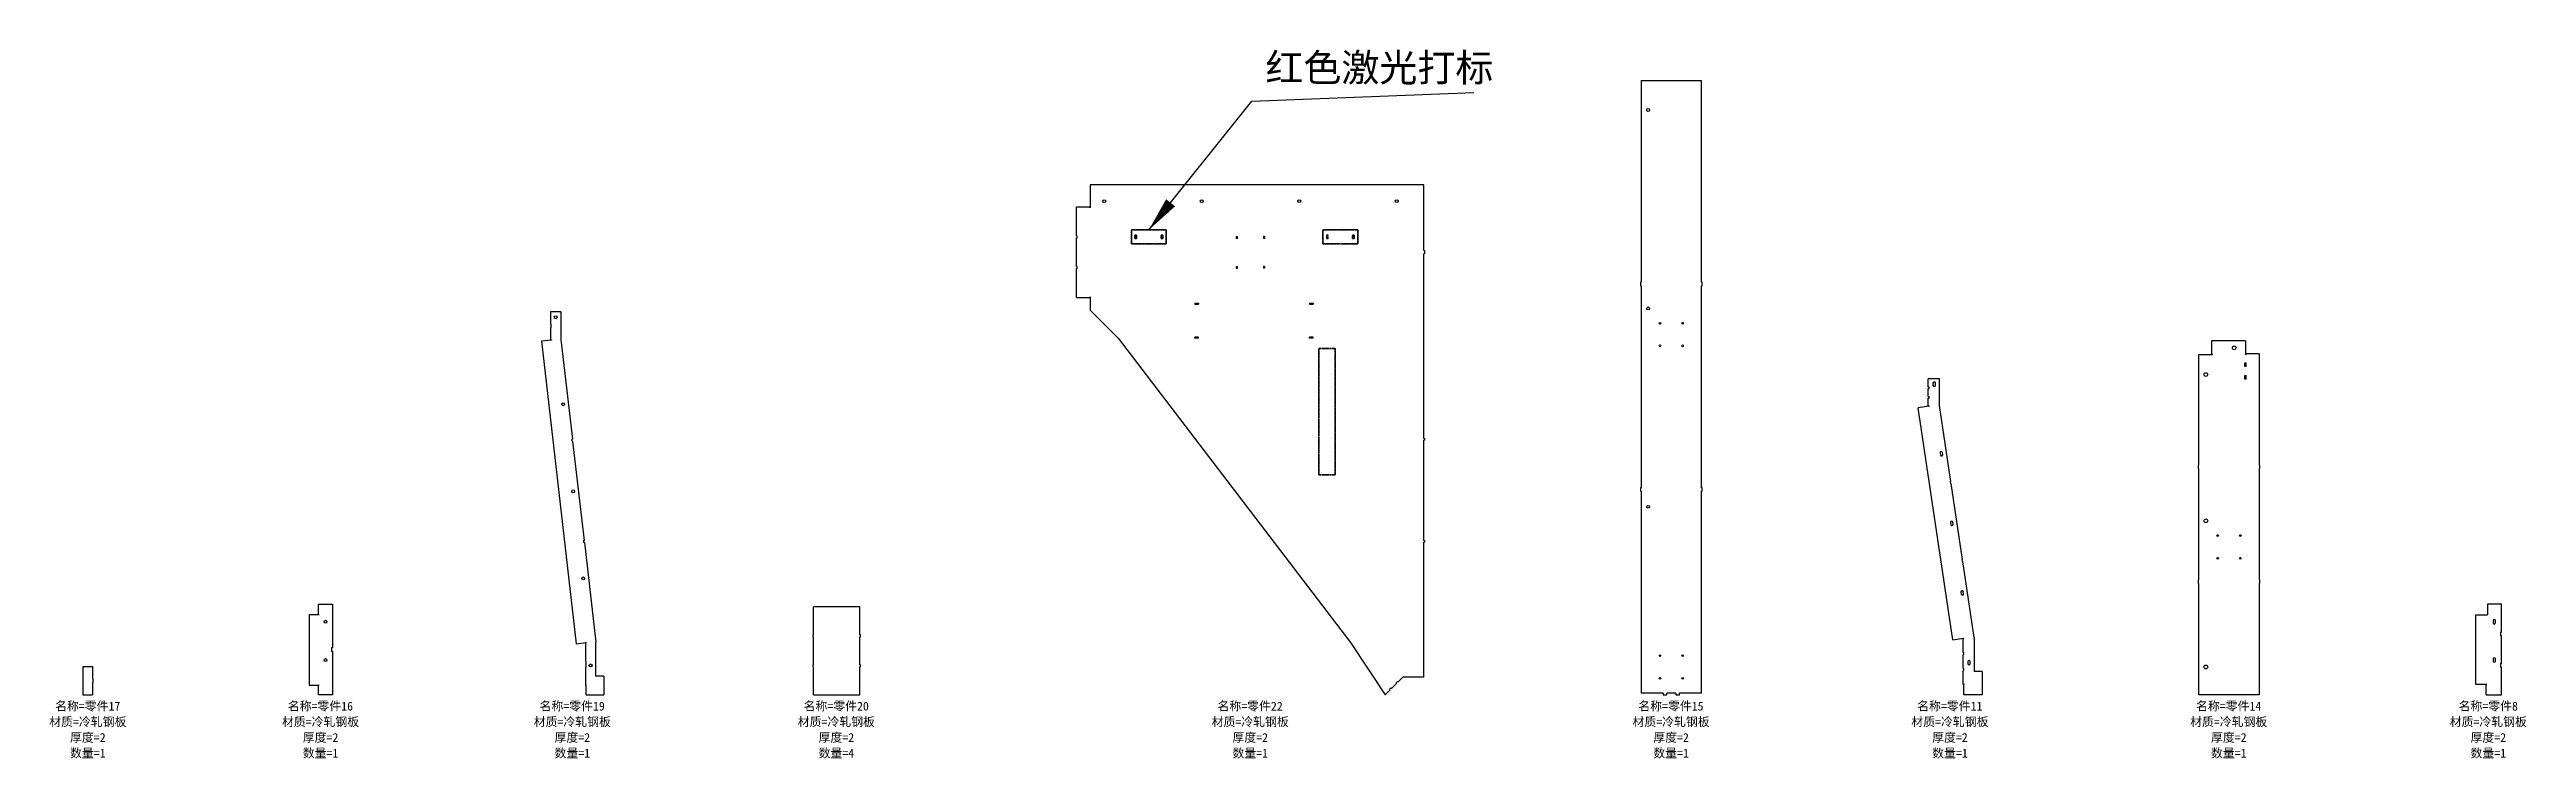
# Model space of a CAD drawing. Header units: millimetres. Extents: x 57468 to 70530, y -35714 to -23382.
# Drawn here: x 58811 to 65925, y -35714 to -33678 of the extents above; entities that cross this region are included whole.
import ezdxf

# ---------------------------------------------------------------- set-up
doc = ezdxf.new("R2010")
doc.units = ezdxf.units.MM
doc.linetypes.add('CENTER', pattern=[10.16, 6.35, -1.27, 1.27, -1.27])
doc.layers.add('零件信息', color=131, linetype='Continuous')
doc.styles.add('SLDTEXTSTYLE0', font='Gothic.ttf')
doc.styles.add('SLDTEXTSTYLE1', font='', dxfattribs={"bigfont": 'bigfont'})
doc.styles.get("Standard").update_dxf_attribs({"font": ''})
doc.styles.get('SLDTEXTSTYLE1').set_extended_font_data('宋体')
doc.styles.get('Standard').set_extended_font_data('宋体')
doc.dimstyles.new('ISO-25', dxfattribs={"dimtxt": 2.5, "dimasz": 2.5, "dimexe": 1.25, "dimexo": 0.625, "dimtad": 1, "dimtxsty": 'SLDTEXTSTYLE0', "dimcen": 2.5, "dimadec": 0, "dimazin": 0, "dimtfac": 1, "dimtmove": 0, "dimatfit": 3, "dimfxl": 1, "dimarcsym": 0})

msp = doc.modelspace()

# ---------------------------------------------------------------- texts
at = {"color": 6, "insert": (62303.2, -33689.9), "char_height": 80, "attachment_point": 1}
msp.add_mtext_dynamic_manual_height_columns('红色激光打标', width=1159.456, gutter_width=125, heights=[0], dxfattribs=at)
at = {"layer": '零件信息', "char_height": 25, "attachment_point": 2, "style": 'SLDTEXTSTYLE1'}
for s, insert in [('名称=零件17', (58921.1, -35551.7)), ('名称=零件16', (59589.4, -35551.7)), ('名称=零件19', (60312.4, -35551.7)), ('名称=零件20', (61070.7, -35551.7)), ('名称=零件22', (62259.3, -35551.7)), ('名称=零件15', (63467.9, -35551.7)), ('名称=零件11', (64268.6, -35551.7)), ('名称=零件14', (65069.4, -35551.7)), ('名称=零件8', (65815, -35551.7)), ('材质=冷轧钢板', (58921.4, -35596.7)), ('材质=冷轧钢板', (59589.7, -35596.7)), ('材质=冷轧钢板', (60312.7, -35596.7)), ('材质=冷轧钢板', (61071, -35596.7)), ('材质=冷轧钢板', (62259.6, -35596.7)), ('材质=冷轧钢板', (63468.2, -35596.7)), ('材质=冷轧钢板', (64268.9, -35596.7)), ('材质=冷轧钢板', (65069.6, -35596.7)), ('材质=冷轧钢板', (65815.1, -35596.7)), ('厚度=2', (58921.5, -35641.7)), ('数量=1', (58921.5, -35686.7)), ('厚度=2', (59589.8, -35641.7)), ('数量=1', (59589.8, -35686.7)), ('厚度=2', (60312.8, -35641.7)), ('数量=1', (60312.8, -35686.7)), ('厚度=2', (61071.1, -35641.7)), ('数量=4', (61071.1, -35686.7)), ('厚度=2', (62259.7, -35641.7)), ('数量=1', (62259.7, -35686.7)), ('厚度=2', (63468.3, -35641.7)), ('数量=1', (63468.3, -35686.7)), ('厚度=2', (64269.1, -35641.7)), ('数量=1', (64269.1, -35686.7)), ('厚度=2', (65069.8, -35641.7)), ('数量=1', (65069.8, -35686.7)), ('厚度=2', (65815.2, -35641.7)), ('数量=1', (65815.2, -35686.7))]:
    msp.add_mtext(s, dxfattribs=dict(at, insert=insert))

# ---------------------------------------------------------------- linework, layer by layer
at = {"color": 7, "linetype": 'Continuous', "lineweight": 25}
for p, q in [((63382.4, -33766.7), (63555.6, -33766.7)), ((63382.4, -33766.7), (63382.4, -34346.7)), ((63555.6, -34346.7), (63555.6, -33766.7)), ((61800.4, -34067), (61800.4, -34132.5)), ((62758.4, -34067), (61800.4, -34067)), ((62758.4, -34255.2), (62758.4, -34067)), ((61760.4, -34213.3), (61760.4, -34130.2)), ((61760.4, -34130.2), (61800.2, -34130.2)), ((61760.5, -34132.3), (61760.5, -34132.3)), ((61762.5, -34130.3), (61762.5, -34130.3)), ((61800.1, -34132.2), (61800.1, -34132.2)), ((61800.2, -34132.5), (61800.2, -34130.2)), ((61800.4, -34132.5), (61800.2, -34132.5)), ((61760.4, -34213.3), (61762.6, -34213.3)), ((61762.4, -34213.2), (61762.4, -34213.2)), ((61762.6, -34218.7), (61762.6, -34213.3)), ((62220.4, -34214.9), (62220.4, -34214.9)), ((62222.4, -34214.9), (62222.4, -34214.9)), ((62298.4, -34214.9), (62298.4, -34214.9)), ((62300.4, -34214.9), (62300.4, -34214.9)), ((61760.4, -34301.7), (61760.4, -34218.7)), ((61760.4, -34218.7), (61762.6, -34218.7)), ((61762.4, -34218.8), (61762.4, -34218.8)), ((62220.2, -34215), (62222.6, -34215)), ((62220.2, -34220.4), (62220.2, -34215)), ((62222.6, -34220.4), (62220.2, -34220.4)), ((62220.4, -34220.5), (62220.4, -34220.5)), ((62222.4, -34220.5), (62222.4, -34220.5)), ((62222.6, -34220.4), (62222.6, -34215)), ((62300.6, -34215), (62298.2, -34215)), ((62298.2, -34215), (62298.2, -34220.4)), ((62300.6, -34220.4), (62298.2, -34220.4)), ((62298.4, -34220.5), (62298.4, -34220.5)), ((62300.4, -34220.5), (62300.4, -34220.5)), ((62300.6, -34215), (62300.6, -34220.4)), ((62758.4, -34255.2), (62760.4, -34255.2)), ((62760.4, -34265.2), (62758.4, -34265.2)), ((62758.4, -34795.1), (62758.4, -34265.2)), ((62760.4, -34255.2), (62760.4, -34265.2)), ((61760.4, -34301.7), (61762.6, -34301.7)), ((61760.4, -34390.2), (61760.4, -34307.1)), ((61760.4, -34307.1), (61762.6, -34307.1)), ((61762.4, -34301.6), (61762.4, -34301.6)), ((61762.4, -34307.2), (61762.4, -34307.2)), ((61762.6, -34307.1), (61762.6, -34301.7)), ((62220.2, -34301), (62222.6, -34301)), ((62220.2, -34306.4), (62220.2, -34301)), ((62220.2, -34306.4), (62222.6, -34306.4)), ((62222.6, -34306.4), (62222.6, -34301)), ((62300.6, -34301), (62298.2, -34301)), ((62298.2, -34301), (62298.2, -34306.4)), ((62300.6, -34306.4), (62298.2, -34306.4)), ((62300.6, -34301), (62300.6, -34306.4)), ((63382.4, -34346.7), (63380.4, -34346.7)), ((63380.4, -34346.7), (63380.4, -34356.7)), ((63380.4, -34356.7), (63382.4, -34356.7)), ((63382.4, -34356.7), (63382.4, -34936.7)), ((63557.6, -34346.7), (63555.6, -34346.7)), ((63555.6, -34356.7), (63557.6, -34356.7)), ((63555.6, -34936.7), (63555.6, -34356.7)), ((63557.6, -34356.7), (63557.6, -34346.7)), ((61760.4, -34390.2), (61800.2, -34390.2)), ((61800.2, -34387.9), (61800.4, -34387.9)), ((61800.2, -34390.2), (61800.2, -34387.9)), ((61800.4, -34387.9), (61800.4, -34426.8)), ((61880.4, -34506.8), (61800.4, -34426.8)), ((62100.2, -34406.6), (62100.2, -34409)), ((62100.2, -34406.6), (62110.6, -34406.6)), ((62100.2, -34409), (62110.6, -34409)), ((62110.6, -34406.6), (62110.6, -34409)), ((62430.2, -34406.6), (62430.2, -34409)), ((62430.2, -34406.6), (62440.6, -34406.6)), ((62430.2, -34409), (62440.6, -34409)), ((62440.6, -34406.6), (62440.6, -34409)), ((60250.2, -34431.1), (60250.2, -34466.7)), ((60280.2, -34431.1), (60250.2, -34431.1)), ((60252.4, -34466.7), (60250.2, -34466.7)), ((60250.2, -34477.1), (60250.2, -34512.4)), ((60250.2, -34477.1), (60252.4, -34477.1)), ((60252.4, -34477.1), (60252.4, -34466.7)), ((60280.2, -34431.1), (60280.2, -34511.1)), ((60252.2, -34512.7), (60223.8, -34515.9)), ((60223.8, -34515.9), (60323.8, -35384.8)), ((60250.2, -34512.4), (60252.7, -34512.2)), ((60252.7, -34512.6), (60252.2, -34512.7)), ((60252.7, -34512.2), (60252.7, -34512.6)), ((60280.2, -34511.1), (60313.1, -34797.2)), ((61880.6, -34506.9), (61880.4, -34506.8)), ((61880.6, -34506.9), (62547.4, -35381.3)), ((62110.6, -34504.6), (62100.2, -34504.6)), ((62100.2, -34507.1), (62100.2, -34504.6)), ((62100.4, -34507.1), (62100.2, -34507.1)), ((62100.4, -34506.9), (62100.4, -34507.1)), ((62110.4, -34506.9), (62100.4, -34506.9)), ((62110.4, -34507.1), (62110.4, -34506.9)), ((62110.6, -34507.1), (62110.4, -34507.1)), ((62110.6, -34507.1), (62110.6, -34504.6)), ((62440.6, -34504.6), (62430.2, -34504.6)), ((62430.2, -34507.1), (62430.2, -34504.6)), ((62430.4, -34507.1), (62430.2, -34507.1)), ((62430.4, -34506.9), (62430.4, -34507.1)), ((62440.4, -34506.9), (62430.4, -34506.9)), ((62440.4, -34507.1), (62440.4, -34506.9)), ((62440.6, -34507.1), (62440.4, -34507.1)), ((62440.6, -34507.1), (62440.6, -34504.6)), ((64983.9, -34871.7), (64983.9, -34554)), ((64983.9, -34554), (65022.8, -34554)), ((65020.5, -34515.1), (65020.5, -34552.8)), ((65118.2, -34515.1), (65020.5, -34515.1)), ((65022.8, -34552.8), (65020.5, -34552.8)), ((65022.8, -34554), (65022.8, -34552.8)), ((65118.2, -34515.1), (65118.2, -34554)), ((65118.2, -34554), (65119.4, -34554)), ((65119.4, -34554), (65119.4, -34551.7)), ((65157.1, -34551.7), (65119.4, -34551.7)), ((65157.1, -34551.7), (65157.1, -34871.7)), ((64206.9, -34646.7), (64206.9, -34624.1)), ((64238.9, -34624.1), (64206.9, -34624.1)), ((64220.4, -34636.1), (64220.4, -34642.1)), ((64227.4, -34642.1), (64227.4, -34636.1)), ((64238.9, -34700.1), (64238.9, -34624.1)), ((65115.5, -34578.1), (65119.3, -34578.1)), ((65115.5, -34588.5), (65115.5, -34578.1)), ((65119.3, -34588.5), (65115.5, -34588.5)), ((65115.5, -34614.8), (65119.3, -34614.8)), ((65115.5, -34625.2), (65115.5, -34614.8)), ((65119.3, -34625.2), (65115.5, -34625.2)), ((65119.3, -34588.5), (65119.3, -34578.1)), ((65119.3, -34625.2), (65119.3, -34614.8)), ((64208.9, -34702.3), (64177.6, -34707)), ((64277.6, -35373.8), (64177.6, -34707)), ((64206.9, -34646.7), (64209.1, -34646.7)), ((64206.9, -34674.5), (64206.9, -34652.1)), ((64206.9, -34652.1), (64209.1, -34652.1)), ((64206.9, -34674.5), (64209.1, -34674.5)), ((64206.9, -34702), (64206.9, -34679.9)), ((64206.9, -34679.9), (64209.1, -34679.9)), ((64209.3, -34701.9), (64206.9, -34702)), ((64208.9, -34702.3), (64209.4, -34702.3)), ((64209.1, -34652.1), (64209.1, -34646.7)), ((64209.1, -34679.9), (64209.1, -34674.5)), ((64209.4, -34702.3), (64209.3, -34701.9)), ((64271.7, -34918.9), (64238.9, -34700.1)), ((60313.1, -34797.2), (60310.9, -34797.5)), ((60310.9, -34797.5), (60311.6, -34802.8)), ((60313.7, -34802.6), (60311.6, -34802.8)), ((60313.7, -34802.6), (60346.6, -35088.5)), ((62758.4, -34795.1), (62760.4, -34795.1)), ((62760.4, -34800.1), (62758.4, -34800.1)), ((62758.4, -35088.3), (62758.4, -34800.1)), ((62760.4, -34795.1), (62760.4, -34800.1)), ((64240.6, -34836.6), (64241.5, -34842.5)), ((64248.4, -34841.5), (64247.5, -34835.6)), ((64271.7, -34918.9), (64269.5, -34919.2)), ((64269.5, -34919.2), (64270.3, -34924.6)), ((64272.5, -34924.2), (64270.3, -34924.6)), ((64305.2, -35142.9), (64272.5, -34924.2)), ((64981.9, -34871.7), (64981.9, -34881.7)), ((64983.9, -34871.7), (64981.9, -34871.7)), ((64981.9, -34881.7), (64983.9, -34881.7)), ((64983.9, -35201.7), (64983.9, -34881.7)), ((65159.1, -34871.7), (65157.1, -34871.7)), ((65157.1, -34881.7), (65159.1, -34881.7)), ((65157.1, -34881.7), (65157.1, -35201.7)), ((65159.1, -34881.7), (65159.1, -34871.7)), ((63380.4, -34936.7), (63380.4, -34946.7)), ((63382.4, -34936.7), (63380.4, -34936.7)), ((63380.4, -34946.7), (63382.4, -34946.7)), ((63382.4, -34946.7), (63382.4, -35526.7)), ((63557.6, -34936.7), (63555.6, -34936.7)), ((63555.6, -34946.7), (63557.6, -34946.7)), ((63555.6, -35526.7), (63555.6, -34946.7)), ((63557.6, -34946.7), (63557.6, -34936.7)), ((64270.6, -35036.6), (64271.5, -35042.5)), ((64278.4, -35041.5), (64277.5, -35035.6)), ((60346.6, -35088.5), (60344.5, -35088.8)), ((60344.5, -35088.8), (60345.1, -35094.2)), ((60347.3, -35093.9), (60345.1, -35094.2)), ((60347.3, -35093.9), (60380.2, -35380.1)), ((62758.4, -35088.3), (62760.4, -35088.3)), ((62760.4, -35093.3), (62758.4, -35093.3)), ((62758.4, -35481.4), (62758.4, -35093.3)), ((62760.4, -35088.3), (62760.4, -35093.3)), ((64305.2, -35142.9), (64303.1, -35143.2)), ((64303.1, -35143.2), (64303.9, -35148.5)), ((64306, -35148.2), (64303.9, -35148.5)), ((64338.9, -35367.1), (64306, -35148.2)), ((64981.9, -35201.7), (64981.9, -35211.7)), ((64983.9, -35201.7), (64981.9, -35201.7)), ((65159.1, -35201.7), (65157.1, -35201.7)), ((65159.1, -35211.7), (65159.1, -35201.7)), ((59583.8, -35301.5), (59583.8, -35271.7)), ((59583.8, -35271.7), (59623.8, -35271.7)), ((59623.8, -35271.7), (59623.8, -35396.5)), ((61005.2, -35359.7), (61005.2, -35278.7)), ((61138.4, -35278.7), (61005.2, -35278.7)), ((61138.4, -35359.7), (61138.4, -35278.7)), ((64300.6, -35236.6), (64301.5, -35242.5)), ((64308.4, -35241.5), (64307.5, -35235.6)), ((64981.9, -35211.7), (64983.9, -35211.7)), ((64983.9, -35531.7), (64983.9, -35211.7)), ((65157.1, -35211.7), (65159.1, -35211.7)), ((65157.1, -35211.7), (65157.1, -35531.7)), ((65812.7, -35271.7), (65812.7, -35301.7)), ((65852.7, -35271.7), (65812.7, -35271.7)), ((65852.7, -35351.5), (65852.7, -35271.7)), ((59586.1, -35301.7), (59557.2, -35301.7)), ((59557.2, -35301.7), (59557.2, -35503.7)), ((59586.1, -35301.5), (59583.8, -35301.5)), ((59586.1, -35301.7), (59586.1, -35301.5)), ((65779.1, -35501.7), (65779.1, -35301.7)), ((65779.1, -35301.7), (65812.7, -35301.7)), ((65829.2, -35318.7), (65829.2, -35324.7)), ((65836.2, -35324.7), (65836.2, -35318.7)), ((65852.7, -35351.5), (65850.5, -35351.5)), ((65850.5, -35351.5), (65850.5, -35361.9)), ((59623.8, -35396.5), (59621.6, -35396.5)), ((59621.6, -35396.5), (59621.6, -35406.9)), ((59623.8, -35406.9), (59621.6, -35406.9)), ((59623.8, -35406.9), (59623.8, -35531.7)), ((60323.8, -35384.8), (60351.5, -35381.6)), ((60352.7, -35382), (60350.2, -35382.2)), ((60350.2, -35382.2), (60350.2, -35435.7)), ((60351.5, -35381.6), (60352.3, -35381.7)), ((60352.3, -35381.7), (60352.7, -35381.6)), ((60352.7, -35381.6), (60352.7, -35382)), ((60380.2, -35478.1), (60380.2, -35380.1)), ((61003.2, -35359.7), (61003.2, -35364.7)), ((61005.2, -35359.7), (61003.2, -35359.7)), ((61003.2, -35364.7), (61005.2, -35364.7)), ((61005.2, -35445.7), (61005.2, -35364.7)), ((61140.4, -35359.7), (61138.4, -35359.7)), ((61138.4, -35445.7), (61138.4, -35364.7)), ((61138.4, -35364.7), (61140.4, -35364.7)), ((61140.4, -35364.7), (61140.4, -35359.7)), ((62547.4, -35381.3), (62547.5, -35381.3)), ((62547.5, -35381.5), (62547.5, -35381.3)), ((62547.5, -35381.5), (62647.4, -35531.4)), ((64277.6, -35373.8), (64308.1, -35369.3)), ((64306.9, -35369.8), (64309.4, -35369.7)), ((64306.9, -35410.1), (64306.9, -35369.8)), ((64306.9, -35410.1), (64309.1, -35410.1)), ((64306.9, -35456), (64306.9, -35415.5)), ((64306.9, -35415.5), (64309.1, -35415.5)), ((64308.1, -35369.3), (64309, -35369.3)), ((64309.4, -35369.3), (64309, -35369.3)), ((64309.1, -35415.5), (64309.1, -35410.1)), ((64309.4, -35369.7), (64309.4, -35369.3)), ((64338.9, -35367.1), (64338.9, -35465.1)), ((65852.7, -35361.9), (65850.5, -35361.9)), ((65852.7, -35441.5), (65852.7, -35361.9)), ((58907.2, -35449.9), (58935.2, -35449.9)), ((58907.2, -35449.9), (58907.2, -35531.7)), ((58935.2, -35449.9), (58935.2, -35485.8)), ((58937.2, -35485.8), (58935.2, -35485.8)), ((58937.2, -35495.8), (58937.2, -35485.8)), ((60350.2, -35435.7), (60352.4, -35435.7)), ((60350.2, -35451.1), (60350.2, -35505.1)), ((60350.2, -35451.1), (60352.4, -35451.1)), ((60352.4, -35451.1), (60352.4, -35435.7)), ((60403.2, -35478.1), (60380.2, -35478.1)), ((60403.2, -35478.1), (60403.2, -35531.7)), ((61003.2, -35445.7), (61003.2, -35450.7)), ((61005.2, -35445.7), (61003.2, -35445.7)), ((61003.2, -35450.7), (61005.2, -35450.7)), ((61005.2, -35531.7), (61005.2, -35450.7)), ((61140.4, -35445.7), (61138.4, -35445.7)), ((61138.4, -35450.7), (61140.4, -35450.7)), ((61138.4, -35531.7), (61138.4, -35450.7)), ((61140.4, -35450.7), (61140.4, -35445.7)), ((62681.7, -35494), (62677.9, -35497.9)), ((62683.2, -35495.6), (62681.7, -35494)), ((62697.4, -35481.4), (62683.2, -35495.6)), ((62758.4, -35481.4), (62697.4, -35481.4)), ((64306.9, -35456), (64309.1, -35456)), ((64306.9, -35502.1), (64306.9, -35461.4)), ((64306.9, -35461.4), (64309.1, -35461.4)), ((64309.1, -35461.4), (64309.1, -35456)), ((64320.4, -35436.1), (64320.4, -35442.1)), ((64327.4, -35442.1), (64327.4, -35436.1)), ((64361.9, -35465.1), (64338.9, -35465.1)), ((64361.9, -35465.1), (64361.9, -35531.7)), ((65829.2, -35428.7), (65829.2, -35434.7)), ((65836.2, -35434.7), (65836.2, -35428.7)), ((65852.7, -35441.5), (65850.5, -35441.5)), ((65850.5, -35441.5), (65850.5, -35451.9)), ((65852.7, -35451.9), (65850.5, -35451.9)), ((65852.7, -35531.7), (65852.7, -35451.9)), ((58907.2, -35531.7), (58935.2, -35531.7)), ((58935.2, -35495.8), (58937.2, -35495.8)), ((58935.2, -35495.8), (58935.2, -35531.7)), ((59557.2, -35503.7), (59586.1, -35503.7)), ((59583.8, -35531.7), (59583.8, -35503.9)), ((59583.8, -35503.9), (59586.1, -35503.9)), ((59623.8, -35531.7), (59583.8, -35531.7)), ((59586.1, -35503.9), (59586.1, -35503.7)), ((60350.2, -35505.1), (60352, -35505.1)), ((60352.2, -35502.8), (60352, -35502.8)), ((60352, -35502.8), (60352, -35505.1)), ((60352.2, -35531.7), (60352.2, -35502.8)), ((60352.2, -35531.7), (60403.2, -35531.7)), ((61005.2, -35531.7), (61138.4, -35531.7)), ((62661.6, -35517.3), (62647.4, -35531.4)), ((62663.8, -35511.9), (62660, -35515.7)), ((62660, -35515.7), (62661.6, -35517.3)), ((62665.4, -35513.4), (62663.8, -35511.9)), ((62679.4, -35499.4), (62665.4, -35513.4)), ((62677.9, -35497.9), (62679.4, -35499.4)), ((63445.7, -35526.7), (63382.4, -35526.7)), ((63445.7, -35526.7), (63445.7, -35531.7)), ((63445.7, -35531.7), (63455.7, -35531.7)), ((63455.7, -35531.7), (63455.7, -35526.7)), ((63482.3, -35526.7), (63455.7, -35526.7)), ((63482.3, -35526.7), (63482.3, -35531.7)), ((63482.3, -35531.7), (63492.3, -35531.7)), ((63492.3, -35531.7), (63492.3, -35526.7)), ((63555.6, -35526.7), (63492.3, -35526.7)), ((64308.5, -35502.1), (64306.9, -35502.1)), ((64308.9, -35499.6), (64308.5, -35499.6)), ((64308.5, -35499.6), (64308.5, -35502.1)), ((64308.9, -35531.7), (64308.9, -35499.6)), ((64361.9, -35531.7), (64308.9, -35531.7)), ((65157.1, -35531.7), (64983.9, -35531.7)), ((65811, -35501.7), (65779.1, -35501.7)), ((65808.7, -35531.7), (65808.7, -35501.9)), ((65811, -35501.9), (65808.7, -35501.9)), ((65808.7, -35531.7), (65852.7, -35531.7)), ((65811, -35501.7), (65811, -35501.9))]:
    msp.add_line(p, q, dxfattribs=at)
at = {"color": 1, "linetype": 'CENTER', "lineweight": 25}
for p, q in [((62018.4, -34196.2), (61918.4, -34196.2)), ((61918.4, -34196.2), (61918.4, -34236.2)), ((61918.4, -34236.2), (61918.4, -34196.2)), ((61918.4, -34196.2), (62018.4, -34196.2)), ((61928.4, -34221.2), (61928.4, -34211.2)), ((61928.4, -34211.2), (61933.4, -34211.2)), ((61933.4, -34211.2), (61928.4, -34211.2)), ((61928.4, -34211.2), (61928.4, -34221.2)), ((61933.4, -34211.2), (61933.4, -34216.2)), ((61933.4, -34216.2), (61933.4, -34211.2)), ((62003.4, -34221.2), (62003.4, -34211.2)), ((62003.4, -34211.2), (62008.4, -34211.2)), ((62008.4, -34211.2), (62003.4, -34211.2)), ((62003.4, -34211.2), (62003.4, -34221.2)), ((62008.4, -34211.2), (62008.4, -34216.2)), ((62008.4, -34216.2), (62008.4, -34211.2)), ((62018.4, -34196.2), (62018.4, -34236.2)), ((62018.4, -34236.2), (62018.4, -34196.2)), ((62568.4, -34196.2), (62468.4, -34196.2)), ((62468.4, -34196.2), (62468.4, -34236.2)), ((62468.4, -34236.2), (62468.4, -34196.2)), ((62468.4, -34196.2), (62568.4, -34196.2)), ((62483.4, -34211.2), (62478.4, -34211.2)), ((62478.4, -34211.2), (62478.4, -34221.2)), ((62483.4, -34211.2), (62478.4, -34211.2)), ((62478.4, -34211.2), (62478.4, -34221.2)), ((62483.4, -34221.2), (62483.4, -34211.2)), ((62483.4, -34221.2), (62483.4, -34211.2)), ((62553.4, -34221.2), (62553.4, -34211.2)), ((62553.4, -34211.2), (62558.4, -34211.2)), ((62558.4, -34211.2), (62553.4, -34211.2)), ((62553.4, -34211.2), (62553.4, -34221.2)), ((62558.4, -34211.2), (62558.4, -34216.2)), ((62558.4, -34216.2), (62558.4, -34211.2)), ((62568.4, -34196.2), (62568.4, -34236.2)), ((62568.4, -34236.2), (62568.4, -34196.2)), ((61918.4, -34236.2), (61967.4, -34236.2)), ((61967.4, -34236.2), (61918.4, -34236.2)), ((61933.4, -34221.2), (61928.4, -34221.2)), ((61928.4, -34221.2), (61933.4, -34221.2)), ((61933.4, -34216.2), (61933.4, -34216.2)), ((61933.4, -34217.2), (61933.4, -34217.2)), ((61933.4, -34217.2), (61933.4, -34221.2)), ((61933.4, -34221.2), (61933.4, -34217.2)), ((61967.4, -34236.2), (61967.4, -34236.2)), ((62018.4, -34236.2), (61968.4, -34236.2)), ((61968.4, -34236.2), (61968.4, -34236.2)), ((61968.4, -34236.2), (62018.4, -34236.2)), ((62008.4, -34221.2), (62003.4, -34221.2)), ((62003.4, -34221.2), (62008.4, -34221.2)), ((62008.4, -34216.2), (62008.4, -34216.2)), ((62008.4, -34217.2), (62008.4, -34217.2)), ((62008.4, -34217.2), (62008.4, -34221.2)), ((62008.4, -34221.2), (62008.4, -34217.2)), ((62468.4, -34236.2), (62517.4, -34236.2)), ((62517.4, -34236.2), (62468.4, -34236.2)), ((62478.4, -34221.2), (62483.4, -34221.2)), ((62478.4, -34221.2), (62483.4, -34221.2)), ((62517.4, -34236.2), (62517.4, -34236.2)), ((62568.4, -34236.2), (62518.4, -34236.2)), ((62518.4, -34236.2), (62518.4, -34236.2)), ((62518.4, -34236.2), (62568.4, -34236.2)), ((62558.4, -34221.2), (62553.4, -34221.2)), ((62553.4, -34221.2), (62558.4, -34221.2)), ((62558.4, -34216.2), (62558.4, -34216.2)), ((62558.4, -34217.2), (62558.4, -34217.2)), ((62558.4, -34217.2), (62558.4, -34221.2)), ((62558.4, -34221.2), (62558.4, -34217.2)), ((62456.5, -34536.6), (62456.5, -34717.2)), ((62456.5, -34717.2), (62456.5, -34536.6)), ((62456.5, -34536.6), (62503.4, -34536.6)), ((62503.4, -34536.6), (62456.5, -34536.6)), ((62503.4, -34536.6), (62503.4, -34899.7)), ((62503.4, -34899.7), (62503.4, -34536.6)), ((62456.5, -34717.2), (62456.5, -34717.2)), ((62456.5, -34899.7), (62456.5, -34718.2)), ((62456.5, -34718.2), (62456.5, -34718.2)), ((62456.5, -34718.2), (62456.5, -34899.7)), ((62503.4, -34899.7), (62456.5, -34899.7)), ((62456.5, -34899.7), (62503.4, -34899.7))]:
    msp.add_line(p, q, dxfattribs=at)
at = {"color": 7, "linetype": 'Continuous', "lineweight": 25}
for centre, radius in [((63402.4, -33851.7), 4.15), ((61840.4, -34113.6), 4.15), ((62120.4, -34113.6), 4.15), ((62400.4, -34113.6), 4.15), ((62680.4, -34113.6), 4.15), ((63402.4, -34421.7), 4.15), ((60265.2, -34447.1), 4.15), ((63436.5, -34464.2), 2.5), ((63501.5, -34464.2), 2.5), ((63436.5, -34529.2), 2.5), ((63501.5, -34529.2), 2.5), ((65085.5, -34535.1), 5.4), ((65003.9, -34611.7), 5.4), ((60286.5, -34697.1), 4.15), ((60315.3, -34947.1), 4.15), ((63402.4, -34991.7), 4.15), ((65003.9, -35031.7), 5.4), ((65038, -35074.2), 2.5), ((65038, -35139.2), 2.5), ((65103, -35074.2), 2.5), ((65103, -35139.2), 2.5), ((60344, -35197.1), 4.15), ((59603.8, -35321.7), 4.15), ((63436.5, -35419.2), 2.5), ((63501.5, -35419.2), 2.5), ((59603.8, -35431.7), 4.15), ((60365.2, -35447.1), 4.15), ((63436.5, -35484.2), 2.5), ((63501.5, -35484.2), 2.5), ((65003.9, -35451.7), 5.4)]:
    msp.add_circle(centre, radius, dxfattribs=at)
for centre, start, end in [((64223.9, -34636.1), 0, 180), ((64223.9, -34642.1), 180, 0), ((64244.1, -34836.1), 8.52657, 188.52657), ((64245, -34842), 188.52657, 8.52657), ((64274.1, -35036.1), 8.52657, 188.52657), ((64275, -35042), 188.52657, 8.52657), ((64304.1, -35236.1), 8.52657, 188.52657), ((64304.9, -35242), 188.52657, 8.52657), ((65832.7, -35318.7), 0, 180), ((65832.7, -35324.7), 180, 0), ((64323.9, -35436.1), 0, 180), ((64323.9, -35442.1), 180, 0), ((65832.7, -35428.7), 0, 180), ((65832.7, -35434.7), 180, 0)]:
    msp.add_arc(centre, 3.5, start, end, dxfattribs=at)

msp.set_redraw_order([(e.dxf.handle, doc.entitydb.next_handle()) for e in msp.query("TEXT MTEXT ATTDEF DIMENSION ARC_DIMENSION")])  # texts and dimensions are drawn at this point

# ---------------------------------------------------------------- leaders
at = {"color": 6}
msp.add_leader([(61968.4, -34196.2), (62264.6, -33826.1), (62901.3, -33801.7)], dimstyle='ISO-25', override={"dimtxt": 3.5, "dimasz": 100, "dimexe": 1, "dimexo": 1, "dimgap": 1.524, "dimtad": 0, "dimtih": 1, "dimtoh": 1, "dimzin": 0, "dimtxsty": 'Standard', "dimadec": 2, "dimtzin": 0}, dxfattribs=at)

doc.saveas('drawing.dxf')
